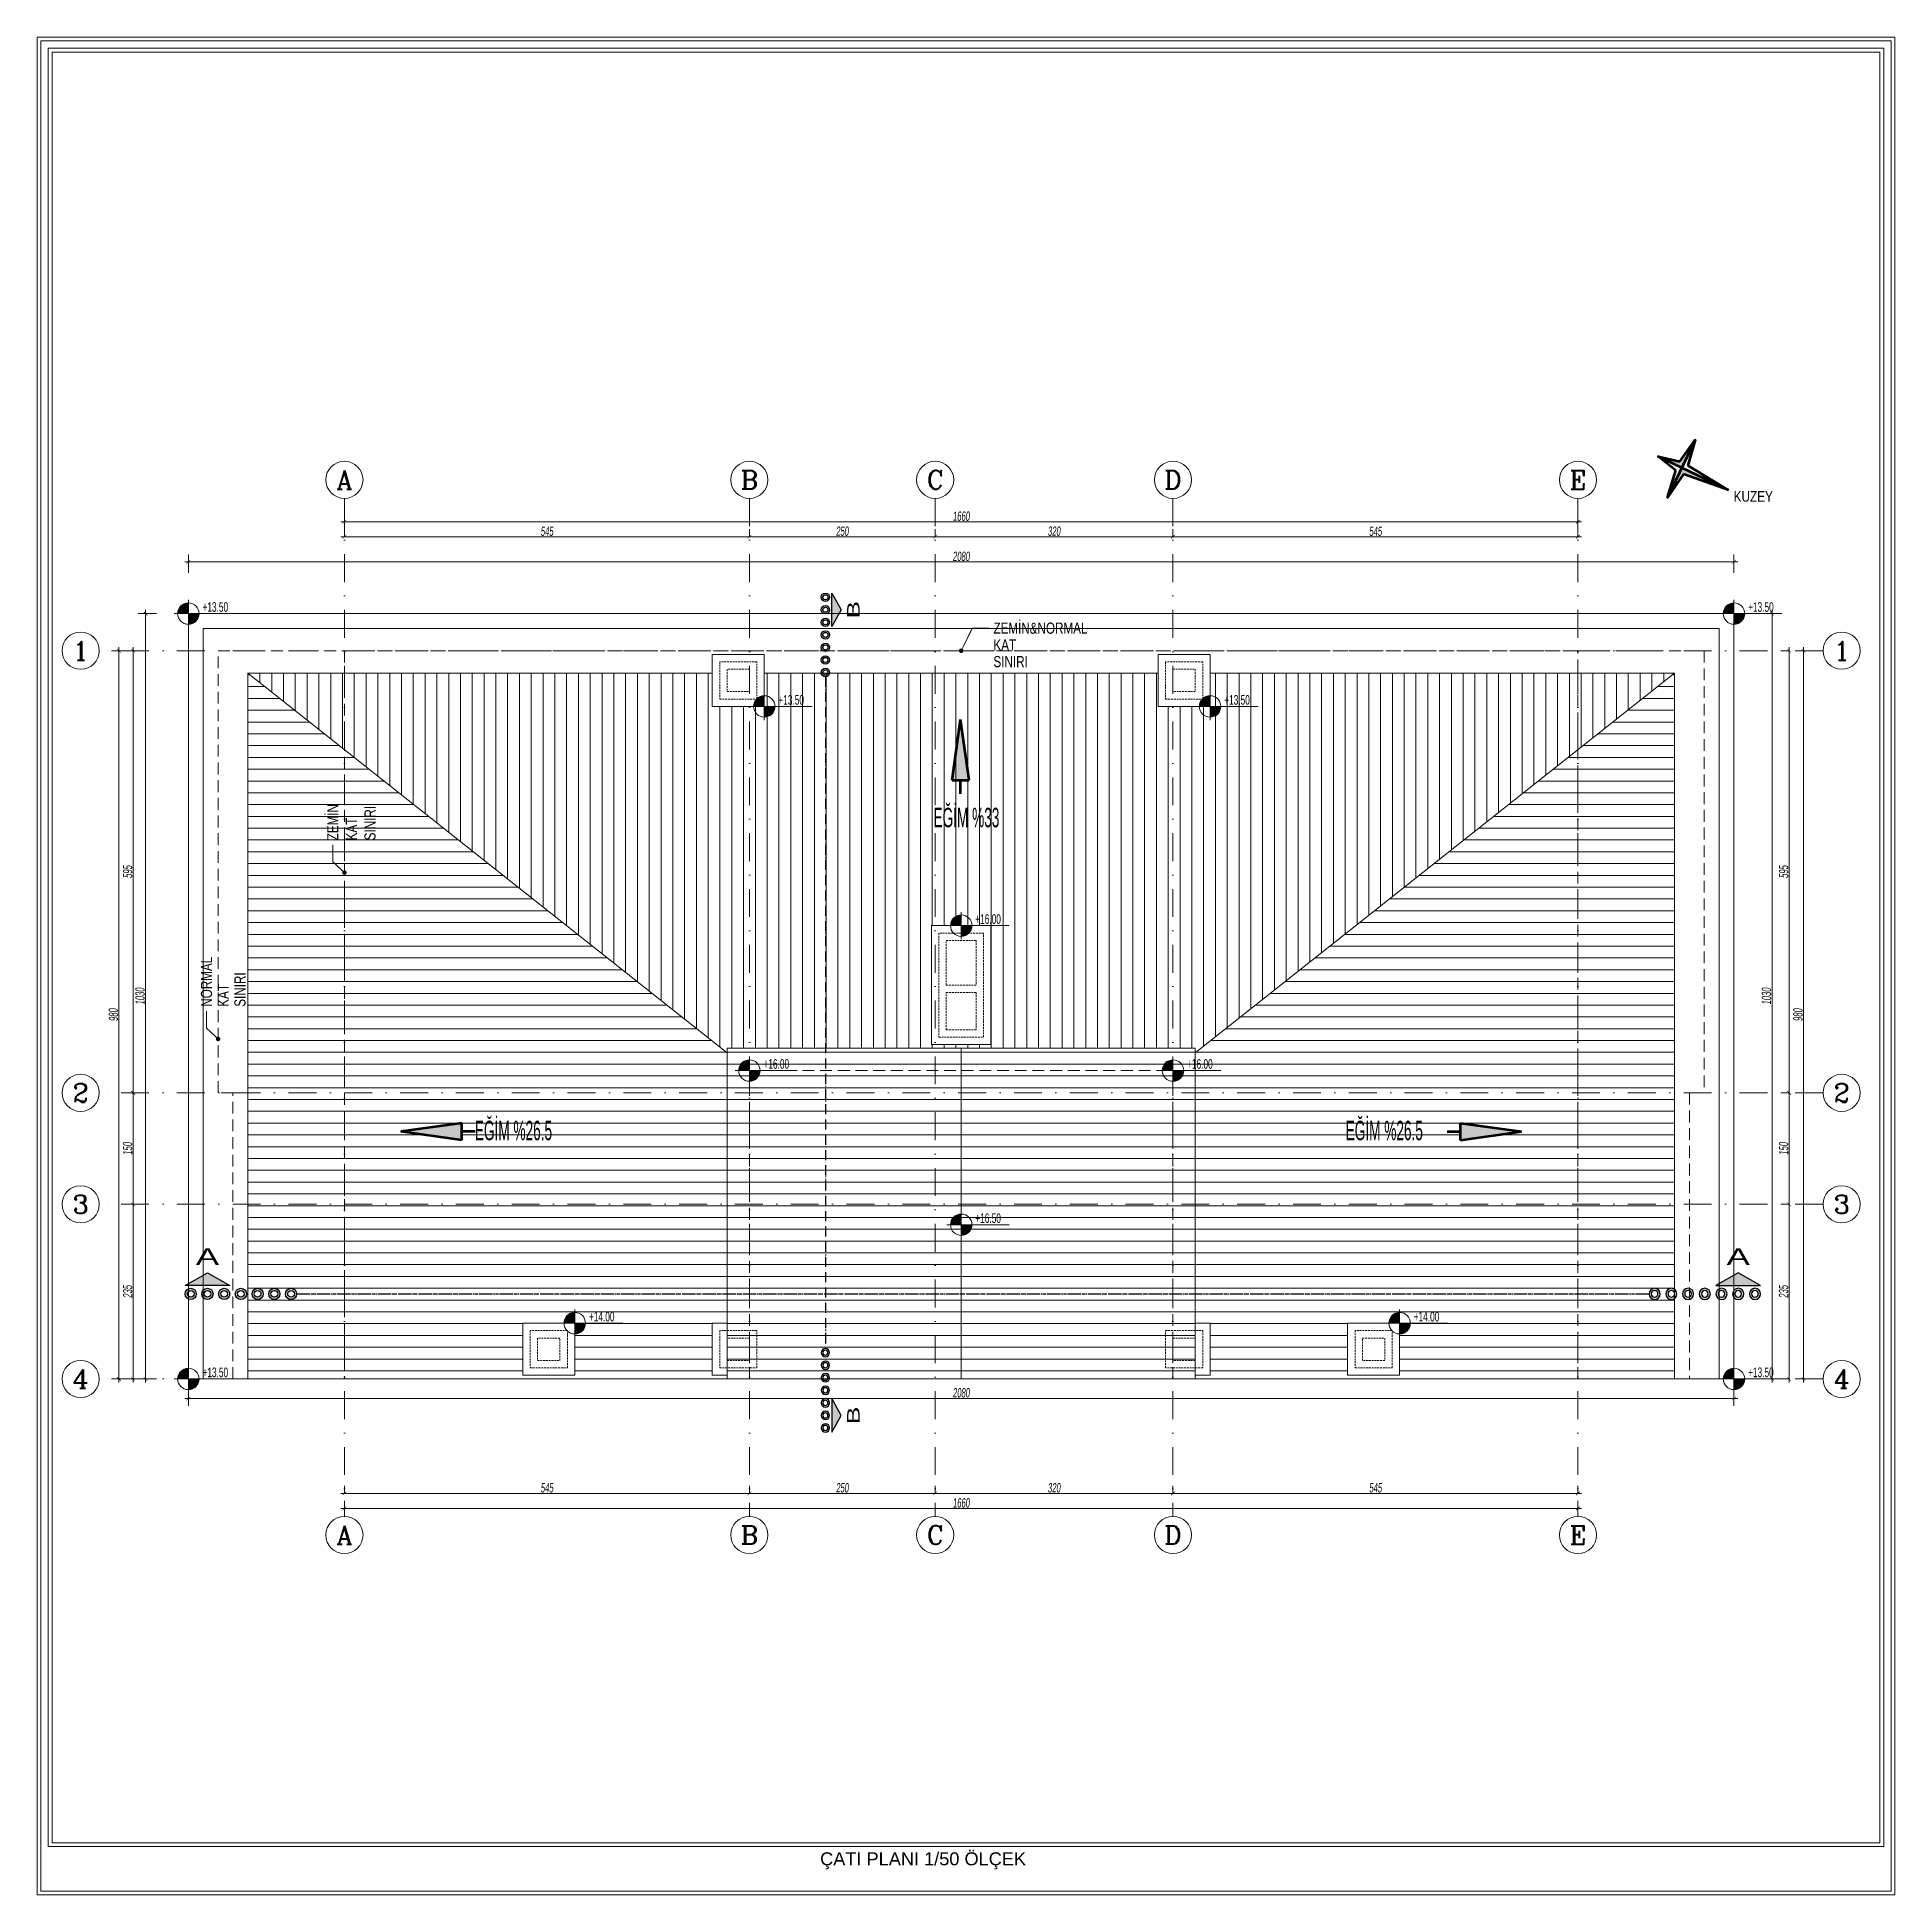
# Model space of a CAD drawing. Header units: millimetres. Extents: x -2145 to 33996, y -835 to 2363.
# Drawn here: x 18846 to 21346, y -835 to 1665 of the extents above; entities that cross this region are included whole.
import ezdxf
from ezdxf import colors
from ezdxf.entities.mleader import LeaderData, LeaderLine
from ezdxf.enums import TextEntityAlignment as Align
from ezdxf.math import Vec2, Vec3

# ---------------------------------------------------------------- set-up
doc = ezdxf.new("R2010")
doc.units = ezdxf.units.MM
for name, pattern in [('ACAD_ISO06W100', [36, 24, -3, 0, -3, 0, -3, 0, -3]), ('DASHDOT', [1, 0.5, -0.25, 0, -0.25]), ('HIDDEN', [9.525, 6.35, -3.175]), ('HIDDENX2', [0.75, 0.5, -0.25])]:
    doc.linetypes.add(name, pattern=pattern)
doc.layers.add('ALAN', color=3, linetype='Continuous', lineweight=25, plot=False)
for name, color, linetype, lineweight in [('arcCGDM_antet', 85, 'Continuous', 20), ('NET_AKS', 251, 'DASHDOT', 9), ('NET_AKS_YAZI', 31, 'DASHDOT', 9), ('NET_BILGI @ 0.2', 13, 'Continuous', 13), ('NET_DUVAR', 150, 'Continuous', 18), ('NET_IZDUSUM', 251, 'HIDDEN', 5), ('NET_İŞARET', 1, 'Continuous', 18), ('NET_KAPI', 35, 'Continuous', 15), ('NET_KESİT_ÇİZİGİSİ', 1, 'Continuous', 30), ('NET_PLAN_KOT', 100, 'Continuous', 0), ('NET_TARAMA', 252, 'Continuous', 5), ('NET_TARAMA_DİKKAT', 1, 'Continuous', 9), ('NET_TAŞIYICI', 1, 'Continuous', 35), ('NET_ÖLÇÜ DIŞ', 235, 'Continuous', 9), ('NET_ÖLÇÜ_AKS', 31, 'Continuous', 15), ('T-INCE', 254, 'Continuous', 0)]:
    doc.layers.add(name, color=color, linetype=linetype, lineweight=lineweight)
doc.layers.add('T-MAH-AD', color=7, linetype='Continuous')
doc.layers.add('text', color=7, linetype='Continuous')
doc.styles.add('ARIALTR', font='arial.ttf', dxfattribs={"width": 0.8, "height": 22.5})
doc.styles.add('ARıAL', font='arial.ttf', dxfattribs={"width": 0.7})
doc.styles.add('BODRUM', font='swisscl.ttf', dxfattribs={"width": 0.8, "oblique": 5})
doc.styles.add('DIN', font='arial.ttf', dxfattribs={"width": 0.6})
doc.styles.add('on02.0mm-Arial', font='arial.ttf', dxfattribs={"height": 2})
doc.styles.get("Standard").update_dxf_attribs({"font": 'arial.ttf'})
doc.styles.add('TAks_2', font='ROMANC', dxfattribs={"height": 5})
doc.dimstyles.new('olcu-50', dxfattribs={"dimscale": 0, "dimtxt": 12.5, "dimasz": 5, "dimexe": 10, "dimexo": 10, "dimgap": 1, "dimtad": 1, "dimdec": 1, "dimzin": 12, "dimtxsty": 'BODRUM', "dimblk": 'ARCHTICK', "dimcen": 8, "dimdle": 5, "dimclrd": 256, "dimclre": 256, "dimclrt": 256, "dimadec": 0, "dimazin": 2, "dimtfac": 1, "dimtdec": 1, "dimtix": 1, "dimtmove": 0, "dimatfit": 3, "dimldrblk": 'ARCHTICK', "dimfxl": 15, "dimfxlon": 1, "dimlwd": -1, "dimlwe": -1, "dimarcsym": 0})
pattern_1 = [(180, (-19049.477, 140.39), (-2e-15, -15.875), [])]

msp = doc.modelspace()

# ---------------------------------------------------------------- texts
at = {"layer": 'T-MAH-AD', "insert": (21155.45, 1039.96), "char_height": 14.175, "width": 155.0103, "attachment_point": 8, "style": 'ARIALTR'}
msp.add_mtext('KUZEY', dxfattribs=at)
at = {"layer": 'text', "linetype": 'Continuous', "insert": (20038.23, -777.46), "char_height": 17.5, "width": 396.5028, "attachment_point": 2, "line_spacing_factor": 0.9}
msp.add_mtext('\\A1;ÇATI PLANI 1/50 ÖLÇEK', dxfattribs=at)

# ---------------------------------------------------------------- blocks, each defined once
blk = doc.blocks.new('_Dot')
at = {"color": 0, "linetype": 'ByBlock', "lineweight": -2}
blk.add_line((-0.5, 0), (-1, 0), dxfattribs=at)
at = {"color": 0, "linetype": 'ByBlock', "const_width": 0.5}
blk.add_lwpolyline([(-0.25, 0, 1), (0.25, 0, 1)], format="xyb", close=True, dxfattribs=at)
blk = doc.blocks.new('KOTLAR')
h = blk.add_hatch(color=256)
h.dxf.hatch_style = 1
h.paths.add_polyline_path([(0, 0), (0, 13, 0.414214), (-13, 0)])
h.paths.add_polyline_path([(0, -13, 0.414214), (13, 0), (0, 0)])
h.paths.add_polyline_path([(65.5, -11.3), (21.4, -11.3), (21.4, -29.9), (65.5, -29.9)], flags=9)
at = {"extrusion": (2.84e-14, 0.225686, 0.9742)}
for p, q in [((-17.2, 0), (58.1, 0)), ((0, 16.5), (0, -16.5))]:
    blk.add_line(p, q, dxfattribs=at)
blk.add_circle((0, 0), 13)
at = {"extrusion": (2.84e-14, 0.225686, 0.9742), "style": 'DIN', "width": 0.6}
for tag, p in [('INCE KOT', (-17.1, -2.1, 0.5)), ('KABA KOT', (-18.3, 14.2, -3.3))]:
    blk.add_attdef(tag, p, '', height=12, rotation=180, dxfattribs=at)
blk = doc.blocks.new('İŞRT - KES YER')
at = {"layer": 'NET_KESİT_ÇİZİGİSİ'}
h = blk.add_hatch(color=251, dxfattribs=at)
h.dxf.hatch_style = 1
h.paths.add_polyline_path([(0, 0), (40, -23.1), (-40, -23.1)])
h = blk.add_hatch(color=256, dxfattribs=at)
h.dxf.hatch_style = 1
h.paths.add_polyline_path([(160, -38.1, -1), (140, -38.1, -1)])
h.paths.add_polyline_path([(144, -38.1, 1), (156, -38.1, 1)], flags=16)
h.paths.add_polyline_path([(130, -38.1, -1), (110, -38.1, -1)])
h.paths.add_polyline_path([(114, -38.1, 1), (126, -38.1, 1)], flags=16)
h.paths.add_polyline_path([(100, -38.1, -1), (80, -38.1, -1)])
h.paths.add_polyline_path([(84, -38.1, 1), (96, -38.1, 1)], flags=16)
h.paths.add_polyline_path([(70, -38.1, -1), (50, -38.1, -1)])
h.paths.add_polyline_path([(54, -38.1, 1), (66, -38.1, 1)], flags=16)
h.paths.add_polyline_path([(40, -38.1, -1), (20, -38.1, -1)])
h.paths.add_polyline_path([(24, -38.1, 1), (36, -38.1, 1)], flags=16)
h.paths.add_polyline_path([(10, -38.1, -1), (-10, -38.1, -1)])
h.paths.add_polyline_path([(-6, -38.1, 1), (6, -38.1, 1)], flags=16)
h.paths.add_polyline_path([(-20, -38.1, -1), (-40, -38.1, -1)])
h.paths.add_polyline_path([(-36, -38.1, 1), (-24, -38.1, 1)], flags=16)
blk.add_lwpolyline([(0, 0), (40, -23.1), (-40, -23.1)], close=True, dxfattribs=at)
for centre, radius in [((-30, -38.1), 10), ((-30, -38.1), 6), ((0, -38.1), 10), ((0, -38.1), 6), ((30, -38.1), 10), ((30, -38.1), 6), ((60, -38.1), 10), ((60, -38.1), 6), ((90, -38.1), 10), ((90, -38.1), 6), ((120, -38.1), 10), ((120, -38.1), 6), ((150, -38.1), 10), ((150, -38.1), 6)]:
    blk.add_circle(centre, radius, dxfattribs=at)
blk = doc.blocks.new('*U634')
at = {"layer": 'NET_KESİT_ÇİZİGİSİ', "linetype": 'ACAD_ISO06W100'}
blk.add_lwpolyline([(1807.3, 0), (200, 0)], dxfattribs=at)
at = {"layer": 'NET_KESİT_ÇİZİGİSİ'}
blk.add_blockref('İŞRT - KES YER', (40, 38.1), dxfattribs=at)
at = {"layer": 'NET_KESİT_ÇİZİGİSİ', "xscale": -1}
blk.add_blockref('İŞRT - KES YER', (1967.3, 38.1), dxfattribs=at)
at = {"layer": 'NET_KESİT_ÇİZİGİSİ', "style": 'ARıAL', "width": 1.5}
for tag, p in [('KESİTSOL', (40, 66.8)), ('KESİTSAĞ', (1967.3, 66.8))]:
    blk.add_attdef(tag, text='', height=30, dxfattribs=at).set_placement(p, align=Align.MIDDLE_CENTER)
blk = doc.blocks.new('A$C6BB35773')
at = {"layer": 'NET_TAŞIYICI', "linetype": 'Continuous', "lineweight": 70}
h = blk.add_hatch(color=256, dxfattribs=at)
h.paths.add_polyline_path([(-68, 0), (0, 0), (-0.1, 80.8), (-11.3, 12.6)])
h.paths.add_polyline_path([(0, 0), (134.6, 0), (11.3, -12.3), (0.1, -84.8)])
for p, q in [((-0.1, 80.8), (0.1, -84.8)), ((134.6, 0), (-68, 0))]:
    blk.add_line(p, q, dxfattribs=at)
for points in [[(-11.3, 12.6), (-0.1, 80.8), (11.3, 12.6)], [(-11.3, -12.4), (-68, 0), (-11.3, 12.6)], [(11.3, 12.6), (132.6, 0), (11.3, -12.3)], [(11.3, -12.3), (0.1, -84.8), (-11.3, -12.4)]]:
    blk.add_lwpolyline(points, dxfattribs=at)
blk = doc.blocks.new('_ArchTick')
at = {"color": 0, "linetype": 'ByBlock', "const_width": 0.15}
blk.add_lwpolyline([(-0.5, -0.5), (0.5, 0.5)], dxfattribs=at)
blk = doc.blocks.new('*D1567')
at = {"layer": 'Defpoints', "color": 0, "transparency": 16777216}
for p in [(-830, 153.4), (-285, 153.4), (-285, 153.4)]:
    blk.add_point(p, dxfattribs=at)
at = {"layer": 'NET_ÖLÇÜ_AKS', "transparency": 16777216}
for p, q in [((-835, 153.4), (-280, 153.4)), ((-830, 153.4), (-830, 163.4)), ((-285, 153.4), (-285, 163.4))]:
    blk.add_line(p, q, dxfattribs=at)
at = {"layer": 'NET_ÖLÇÜ_AKS', "transparency": 16777216, "xscale": 5, "yscale": 5, "zscale": 5, "rotation": 180}
blk.add_blockref('_ArchTick', (-830, 153.4), dxfattribs=at)
at = {"layer": 'NET_ÖLÇÜ_AKS', "transparency": 16777216, "xscale": 5, "yscale": 5, "zscale": 5}
blk.add_blockref('_ArchTick', (-285, 153.4), dxfattribs=at)
at = {"layer": 'NET_ÖLÇÜ_AKS', "transparency": 16777216, "insert": (-557.5, 160.7), "char_height": 12.5, "attachment_point": 5, "style": 'BODRUM'}
blk.add_mtext('545', dxfattribs=at)
blk = doc.blocks.new('*D1568')
at = {"layer": 'Defpoints', "color": 0, "transparency": 16777216}
for p in [(-285, 153.4), (-35, 153.4), (-35, 153.4)]:
    blk.add_point(p, dxfattribs=at)
at = {"layer": 'NET_ÖLÇÜ_AKS', "transparency": 16777216}
for p, q in [((-290, 153.4), (-30, 153.4)), ((-285, 153.4), (-285, 163.4)), ((-35, 153.4), (-35, 163.4))]:
    blk.add_line(p, q, dxfattribs=at)
at = {"layer": 'NET_ÖLÇÜ_AKS', "transparency": 16777216, "xscale": 5, "yscale": 5, "zscale": 5, "rotation": 180}
blk.add_blockref('_ArchTick', (-285, 153.4), dxfattribs=at)
at = {"layer": 'NET_ÖLÇÜ_AKS', "transparency": 16777216, "xscale": 5, "yscale": 5, "zscale": 5}
blk.add_blockref('_ArchTick', (-35, 153.4), dxfattribs=at)
at = {"layer": 'NET_ÖLÇÜ_AKS', "transparency": 16777216, "insert": (-160, 160.8), "char_height": 12.5, "attachment_point": 5, "style": 'BODRUM'}
blk.add_mtext('250', dxfattribs=at)
blk = doc.blocks.new('*D1569')
at = {"layer": 'Defpoints', "color": 0, "transparency": 16777216}
for p in [(-35, 153.4), (285, 153.4), (285, 153.4)]:
    blk.add_point(p, dxfattribs=at)
at = {"layer": 'NET_ÖLÇÜ_AKS', "transparency": 16777216}
for p, q in [((-40, 153.4), (290, 153.4)), ((-35, 153.4), (-35, 163.4)), ((285, 153.4), (285, 163.4))]:
    blk.add_line(p, q, dxfattribs=at)
at = {"layer": 'NET_ÖLÇÜ_AKS', "transparency": 16777216, "xscale": 5, "yscale": 5, "zscale": 5, "rotation": 180}
blk.add_blockref('_ArchTick', (-35, 153.4), dxfattribs=at)
at = {"layer": 'NET_ÖLÇÜ_AKS', "transparency": 16777216, "xscale": 5, "yscale": 5, "zscale": 5}
blk.add_blockref('_ArchTick', (285, 153.4), dxfattribs=at)
at = {"layer": 'NET_ÖLÇÜ_AKS', "transparency": 16777216, "insert": (125, 160.8), "char_height": 12.5, "attachment_point": 5, "style": 'BODRUM'}
blk.add_mtext('320', dxfattribs=at)
blk = doc.blocks.new('*D1570')
at = {"layer": 'Defpoints', "color": 0, "transparency": 16777216}
for p in [(285, 153.4), (830, 153.4), (830, 153.4)]:
    blk.add_point(p, dxfattribs=at)
at = {"layer": 'NET_ÖLÇÜ_AKS', "transparency": 16777216}
for p, q in [((280, 153.4), (835, 153.4)), ((285, 153.4), (285, 163.4)), ((830, 153.4), (830, 163.4))]:
    blk.add_line(p, q, dxfattribs=at)
at = {"layer": 'NET_ÖLÇÜ_AKS', "transparency": 16777216, "xscale": 5, "yscale": 5, "zscale": 5, "rotation": 180}
blk.add_blockref('_ArchTick', (285, 153.4), dxfattribs=at)
at = {"layer": 'NET_ÖLÇÜ_AKS', "transparency": 16777216, "xscale": 5, "yscale": 5, "zscale": 5}
blk.add_blockref('_ArchTick', (830, 153.4), dxfattribs=at)
at = {"layer": 'NET_ÖLÇÜ_AKS', "transparency": 16777216, "insert": (557.5, 160.7), "char_height": 12.5, "attachment_point": 5, "style": 'BODRUM'}
blk.add_mtext('545', dxfattribs=at)
blk = doc.blocks.new('*D1571')
at = {"layer": 'Defpoints', "color": 0, "transparency": 16777216}
for p in [(-830, 153.4), (830, 173.6), (830, 153.4)]:
    blk.add_point(p, dxfattribs=at)
at = {"layer": 'NET_ÖLÇÜ_AKS', "transparency": 16777216}
for p, q in [((-830, 163.4), (-830, 183.6)), ((830, 163.4), (830, 183.6)), ((-835, 173.6), (835, 173.6))]:
    blk.add_line(p, q, dxfattribs=at)
at = {"layer": 'NET_ÖLÇÜ_AKS', "transparency": 16777216, "xscale": 5, "yscale": 5, "zscale": 5, "rotation": 180}
blk.add_blockref('_ArchTick', (-830, 173.6), dxfattribs=at)
at = {"layer": 'NET_ÖLÇÜ_AKS', "transparency": 16777216, "xscale": 5, "yscale": 5, "zscale": 5}
blk.add_blockref('_ArchTick', (830, 173.6), dxfattribs=at)
at = {"layer": 'NET_ÖLÇÜ_AKS', "transparency": 16777216, "insert": (0, 181), "char_height": 12.5, "attachment_point": 5, "style": 'BODRUM'}
blk.add_mtext('1660', dxfattribs=at)
blk = doc.blocks.new('*D1572')
at = {"layer": 'Defpoints', "color": 0, "transparency": 16777216}
for p in [(-1114.3, -745), (-1114.3, -745), (-1114.3, -980)]:
    blk.add_point(p, dxfattribs=at)
at = {"layer": 'NET_ÖLÇÜ_AKS', "transparency": 16777216}
for p, q in [((-1114.3, -985), (-1114.3, -740)), ((-1114.3, -745), (-1104.3, -745)), ((-1114.3, -980), (-1104.3, -980))]:
    blk.add_line(p, q, dxfattribs=at)
at = {"layer": 'NET_ÖLÇÜ_AKS', "transparency": 16777216, "xscale": 5, "yscale": 5, "zscale": 5}
for p, rotation in [((-1114.3, -745), 90), ((-1114.3, -980), 270)]:
    blk.add_blockref('_ArchTick', p, dxfattribs=dict(at, rotation=rotation))
at = {"layer": 'NET_ÖLÇÜ_AKS', "transparency": 16777216, "insert": (-1121.7, -862.5), "char_height": 12.5, "attachment_point": 5, "rotation": 90, "style": 'BODRUM'}
blk.add_mtext('235', dxfattribs=at)
blk = doc.blocks.new('*D1573')
at = {"layer": 'Defpoints', "color": 0, "transparency": 16777216}
for p in [(-1114.3, -595), (-1114.3, -595), (-1114.3, -745)]:
    blk.add_point(p, dxfattribs=at)
at = {"layer": 'NET_ÖLÇÜ_AKS', "transparency": 16777216}
for p, q in [((-1114.3, -750), (-1114.3, -590)), ((-1114.3, -595), (-1104.3, -595)), ((-1114.3, -745), (-1104.3, -745))]:
    blk.add_line(p, q, dxfattribs=at)
at = {"layer": 'NET_ÖLÇÜ_AKS', "transparency": 16777216, "xscale": 5, "yscale": 5, "zscale": 5}
for p, rotation in [((-1114.3, -595), 90), ((-1114.3, -745), 270)]:
    blk.add_blockref('_ArchTick', p, dxfattribs=dict(at, rotation=rotation))
at = {"layer": 'NET_ÖLÇÜ_AKS', "transparency": 16777216, "insert": (-1121.7, -670), "char_height": 12.5, "attachment_point": 5, "rotation": 90, "style": 'BODRUM'}
blk.add_mtext('150', dxfattribs=at)
blk = doc.blocks.new('*D1574')
at = {"layer": 'Defpoints', "color": 0, "transparency": 16777216}
for p in [(-1114.3, 0), (-1114.3, 0), (-1114.3, -595)]:
    blk.add_point(p, dxfattribs=at)
at = {"layer": 'NET_ÖLÇÜ_AKS', "transparency": 16777216}
for p, q in [((-1114.3, -600), (-1114.3, 5)), ((-1114.3, 0), (-1104.3, 0)), ((-1114.3, -595), (-1104.3, -595))]:
    blk.add_line(p, q, dxfattribs=at)
at = {"layer": 'NET_ÖLÇÜ_AKS', "transparency": 16777216, "xscale": 5, "yscale": 5, "zscale": 5}
for p, rotation in [((-1114.3, 0), 90), ((-1114.3, -595), 270)]:
    blk.add_blockref('_ArchTick', p, dxfattribs=dict(at, rotation=rotation))
at = {"layer": 'NET_ÖLÇÜ_AKS', "transparency": 16777216, "insert": (-1121.7, -297.5), "char_height": 12.5, "attachment_point": 5, "rotation": 90, "style": 'BODRUM'}
blk.add_mtext('595', dxfattribs=at)
blk = doc.blocks.new('*D1575')
at = {"layer": 'Defpoints', "color": 0, "transparency": 16777216}
for p in [(-1133.5, 0), (-1114.3, 0), (-1114.3, -980)]:
    blk.add_point(p, dxfattribs=at)
at = {"layer": 'NET_ÖLÇÜ_AKS', "transparency": 16777216}
for p, q in [((-1133.5, -985), (-1133.5, 5)), ((-1124.3, 0), (-1143.5, 0)), ((-1124.3, -980), (-1143.5, -980))]:
    blk.add_line(p, q, dxfattribs=at)
at = {"layer": 'NET_ÖLÇÜ_AKS', "transparency": 16777216, "xscale": 5, "yscale": 5, "zscale": 5}
for p, rotation in [((-1133.5, 0), 90), ((-1133.5, -980), 270)]:
    blk.add_blockref('_ArchTick', p, dxfattribs=dict(at, rotation=rotation))
at = {"layer": 'NET_ÖLÇÜ_AKS', "transparency": 16777216, "insert": (-1140.9, -490), "char_height": 12.5, "attachment_point": 5, "rotation": 90, "style": 'BODRUM'}
blk.add_mtext('980', dxfattribs=at)
blk = doc.blocks.new('*D1576')
at = {"layer": 'Defpoints', "color": 0, "transparency": 16777216}
for p in [(-830, -1134), (-285, -1134), (-285, -1134)]:
    blk.add_point(p, dxfattribs=at)
at = {"layer": 'NET_ÖLÇÜ_AKS', "transparency": 16777216}
for p, q in [((-830, -1134), (-830, -1124)), ((-285, -1134), (-285, -1124)), ((-835, -1134), (-280, -1134))]:
    blk.add_line(p, q, dxfattribs=at)
at = {"layer": 'NET_ÖLÇÜ_AKS', "transparency": 16777216, "xscale": 5, "yscale": 5, "zscale": 5, "rotation": 180}
blk.add_blockref('_ArchTick', (-830, -1134), dxfattribs=at)
at = {"layer": 'NET_ÖLÇÜ_AKS', "transparency": 16777216, "xscale": 5, "yscale": 5, "zscale": 5}
blk.add_blockref('_ArchTick', (-285, -1134), dxfattribs=at)
at = {"layer": 'NET_ÖLÇÜ_AKS', "transparency": 16777216, "insert": (-557.5, -1126.6), "char_height": 12.5, "attachment_point": 5, "style": 'BODRUM'}
blk.add_mtext('545', dxfattribs=at)
blk = doc.blocks.new('*D1577')
at = {"layer": 'Defpoints', "color": 0, "transparency": 16777216}
for p in [(-285, -1134), (-35, -1134), (-35, -1134)]:
    blk.add_point(p, dxfattribs=at)
at = {"layer": 'NET_ÖLÇÜ_AKS', "transparency": 16777216}
for p, q in [((-285, -1134), (-285, -1124)), ((-35, -1134), (-35, -1124)), ((-290, -1134), (-30, -1134))]:
    blk.add_line(p, q, dxfattribs=at)
at = {"layer": 'NET_ÖLÇÜ_AKS', "transparency": 16777216, "xscale": 5, "yscale": 5, "zscale": 5, "rotation": 180}
blk.add_blockref('_ArchTick', (-285, -1134), dxfattribs=at)
at = {"layer": 'NET_ÖLÇÜ_AKS', "transparency": 16777216, "xscale": 5, "yscale": 5, "zscale": 5}
blk.add_blockref('_ArchTick', (-35, -1134), dxfattribs=at)
at = {"layer": 'NET_ÖLÇÜ_AKS', "transparency": 16777216, "insert": (-160, -1126.6), "char_height": 12.5, "attachment_point": 5, "style": 'BODRUM'}
blk.add_mtext('250', dxfattribs=at)
blk = doc.blocks.new('*D1578')
at = {"layer": 'Defpoints', "color": 0, "transparency": 16777216}
for p in [(-35, -1134), (285, -1134), (285, -1134)]:
    blk.add_point(p, dxfattribs=at)
at = {"layer": 'NET_ÖLÇÜ_AKS', "transparency": 16777216}
for p, q in [((-35, -1134), (-35, -1124)), ((285, -1134), (285, -1124)), ((-40, -1134), (290, -1134))]:
    blk.add_line(p, q, dxfattribs=at)
at = {"layer": 'NET_ÖLÇÜ_AKS', "transparency": 16777216, "xscale": 5, "yscale": 5, "zscale": 5, "rotation": 180}
blk.add_blockref('_ArchTick', (-35, -1134), dxfattribs=at)
at = {"layer": 'NET_ÖLÇÜ_AKS', "transparency": 16777216, "xscale": 5, "yscale": 5, "zscale": 5}
blk.add_blockref('_ArchTick', (285, -1134), dxfattribs=at)
at = {"layer": 'NET_ÖLÇÜ_AKS', "transparency": 16777216, "insert": (125, -1126.6), "char_height": 12.5, "attachment_point": 5, "style": 'BODRUM'}
blk.add_mtext('320', dxfattribs=at)
blk = doc.blocks.new('*D1579')
at = {"layer": 'Defpoints', "color": 0, "transparency": 16777216}
for p in [(285, -1134), (830, -1134), (830, -1134)]:
    blk.add_point(p, dxfattribs=at)
at = {"layer": 'NET_ÖLÇÜ_AKS', "transparency": 16777216}
for p, q in [((285, -1134), (285, -1124)), ((830, -1134), (830, -1124)), ((280, -1134), (835, -1134))]:
    blk.add_line(p, q, dxfattribs=at)
at = {"layer": 'NET_ÖLÇÜ_AKS', "transparency": 16777216, "xscale": 5, "yscale": 5, "zscale": 5, "rotation": 180}
blk.add_blockref('_ArchTick', (285, -1134), dxfattribs=at)
at = {"layer": 'NET_ÖLÇÜ_AKS', "transparency": 16777216, "xscale": 5, "yscale": 5, "zscale": 5}
blk.add_blockref('_ArchTick', (830, -1134), dxfattribs=at)
at = {"layer": 'NET_ÖLÇÜ_AKS', "transparency": 16777216, "insert": (557.5, -1126.6), "char_height": 12.5, "attachment_point": 5, "style": 'BODRUM'}
blk.add_mtext('545', dxfattribs=at)
blk = doc.blocks.new('*D1580')
at = {"layer": 'Defpoints', "color": 0, "transparency": 16777216}
for p in [(-830, -1134), (830, -1134), (830, -1154.3)]:
    blk.add_point(p, dxfattribs=at)
at = {"layer": 'NET_ÖLÇÜ_AKS', "transparency": 16777216}
for p, q in [((-830, -1144), (-830, -1164.3)), ((830, -1144), (830, -1164.3)), ((-835, -1154.3), (835, -1154.3))]:
    blk.add_line(p, q, dxfattribs=at)
at = {"layer": 'NET_ÖLÇÜ_AKS', "transparency": 16777216, "xscale": 5, "yscale": 5, "zscale": 5, "rotation": 180}
blk.add_blockref('_ArchTick', (-830, -1154.3), dxfattribs=at)
at = {"layer": 'NET_ÖLÇÜ_AKS', "transparency": 16777216, "xscale": 5, "yscale": 5, "zscale": 5}
blk.add_blockref('_ArchTick', (830, -1154.3), dxfattribs=at)
at = {"layer": 'NET_ÖLÇÜ_AKS', "transparency": 16777216, "insert": (0, -1146.9), "char_height": 12.5, "attachment_point": 5, "style": 'BODRUM'}
blk.add_mtext('1660', dxfattribs=at)
blk = doc.blocks.new('*D1581')
at = {"layer": 'Defpoints', "color": 0, "transparency": 16777216}
for p in [(1114.3, -745), (1114.3, -745), (1114.3, -980)]:
    blk.add_point(p, dxfattribs=at)
at = {"layer": 'NET_ÖLÇÜ_AKS', "transparency": 16777216}
for p, q in [((1114.3, -745), (1104.3, -745)), ((1114.3, -985), (1114.3, -740)), ((1114.3, -980), (1104.3, -980))]:
    blk.add_line(p, q, dxfattribs=at)
at = {"layer": 'NET_ÖLÇÜ_AKS', "transparency": 16777216, "xscale": 5, "yscale": 5, "zscale": 5}
for p, rotation in [((1114.3, -745), 90), ((1114.3, -980), 270)]:
    blk.add_blockref('_ArchTick', p, dxfattribs=dict(at, rotation=rotation))
at = {"layer": 'NET_ÖLÇÜ_AKS', "transparency": 16777216, "insert": (1106.8, -862.5), "char_height": 12.5, "attachment_point": 5, "rotation": 90, "style": 'BODRUM'}
blk.add_mtext('235', dxfattribs=at)
blk = doc.blocks.new('*D1582')
at = {"layer": 'Defpoints', "color": 0, "transparency": 16777216}
for p in [(1114.3, -595), (1114.3, -595), (1114.3, -745)]:
    blk.add_point(p, dxfattribs=at)
at = {"layer": 'NET_ÖLÇÜ_AKS', "transparency": 16777216}
for p, q in [((1114.3, -595), (1104.3, -595)), ((1114.3, -750), (1114.3, -590)), ((1114.3, -745), (1104.3, -745))]:
    blk.add_line(p, q, dxfattribs=at)
at = {"layer": 'NET_ÖLÇÜ_AKS', "transparency": 16777216, "xscale": 5, "yscale": 5, "zscale": 5}
for p, rotation in [((1114.3, -595), 90), ((1114.3, -745), 270)]:
    blk.add_blockref('_ArchTick', p, dxfattribs=dict(at, rotation=rotation))
at = {"layer": 'NET_ÖLÇÜ_AKS', "transparency": 16777216, "insert": (1106.9, -670), "char_height": 12.5, "attachment_point": 5, "rotation": 90, "style": 'BODRUM'}
blk.add_mtext('150', dxfattribs=at)
blk = doc.blocks.new('*D1583')
at = {"layer": 'Defpoints', "color": 0, "transparency": 16777216}
for p in [(1114.3, 0), (1114.3, 0), (1114.3, -595)]:
    blk.add_point(p, dxfattribs=at)
at = {"layer": 'NET_ÖLÇÜ_AKS', "transparency": 16777216}
for p, q in [((1114.3, -600), (1114.3, 5)), ((1114.3, 0), (1104.3, 0)), ((1114.3, -595), (1104.3, -595))]:
    blk.add_line(p, q, dxfattribs=at)
at = {"layer": 'NET_ÖLÇÜ_AKS', "transparency": 16777216, "xscale": 5, "yscale": 5, "zscale": 5}
for p, rotation in [((1114.3, 0), 90), ((1114.3, -595), 270)]:
    blk.add_blockref('_ArchTick', p, dxfattribs=dict(at, rotation=rotation))
at = {"layer": 'NET_ÖLÇÜ_AKS', "transparency": 16777216, "insert": (1106.9, -297.5), "char_height": 12.5, "attachment_point": 5, "rotation": 90, "style": 'BODRUM'}
blk.add_mtext('595', dxfattribs=at)
blk = doc.blocks.new('*D1584')
at = {"layer": 'Defpoints', "color": 0, "transparency": 16777216}
for p in [(1114.3, 0), (1133.5, 0), (1114.3, -980)]:
    blk.add_point(p, dxfattribs=at)
at = {"layer": 'NET_ÖLÇÜ_AKS', "transparency": 16777216}
for p, q in [((1133.5, -985), (1133.5, 5)), ((1124.3, 0), (1143.5, 0)), ((1124.3, -980), (1143.5, -980))]:
    blk.add_line(p, q, dxfattribs=at)
at = {"layer": 'NET_ÖLÇÜ_AKS', "transparency": 16777216, "xscale": 5, "yscale": 5, "zscale": 5}
for p, rotation in [((1133.5, 0), 90), ((1133.5, -980), 270)]:
    blk.add_blockref('_ArchTick', p, dxfattribs=dict(at, rotation=rotation))
at = {"layer": 'NET_ÖLÇÜ_AKS', "transparency": 16777216, "insert": (1126.1, -490), "char_height": 12.5, "attachment_point": 5, "rotation": 90, "style": 'BODRUM'}
blk.add_mtext('980', dxfattribs=at)
blk = doc.blocks.new('A$C5ec6af74')
at = {"layer": 'NET_AKS', "ltscale": 75}
for p, q in [((-865, 1185), (-865, -185)), ((-320, 1185), (-320, -185)), ((-70, 1185), (-70, -185)), ((250, 1185), (250, -185)), ((795, 1185), (795, -185)), ((1125, 980), (-1195, 980)), ((1125, 385), (-1195, 385)), ((1125, 235), (-1195, 235)), ((1125, 0), (-1195, 0))]:
    blk.add_line(p, q, dxfattribs=at)
at = {"layer": 'NET_AKS', "linetype": 'Continuous', "ltscale": 100}
for centre in [(-865, 1210), (-320, 1210), (-70, 1210), (250, 1210), (795, 1210), (-1220, 980), (1150, 980), (-1220, 385), (1150, 385), (-1220, 235), (1150, 235), (-1220, 0), (1150, 0), (-865, -210), (-320, -210), (-70, -210), (250, -210), (795, -210)]:
    blk.add_circle(centre, 25, dxfattribs=at)
at = {"layer": 'NET_AKS_YAZI', "linetype": 'Continuous', "style": 'TAks_2'}
for s, p in [('A', (-865, 1210)), ('B', (-320, 1210)), ('C', (-70, 1210)), ('D', (250, 1210)), ('E', (795, 1210)), ('1', (-1220, 980)), ('1', (1150, 980)), ('2', (-1220, 385)), ('2', (1150, 385)), ('3', (-1220, 235)), ('3', (1150, 235)), ('4', (-1220, 0)), ('4', (1150, 0)), ('A', (-865, -210)), ('B', (-320, -210)), ('C', (-70, -210)), ('D', (250, -210)), ('E', (795, -210))]:
    blk.add_text(s, height=25, dxfattribs=at).set_placement(p, align=Align.MIDDLE_CENTER)
blk = doc.blocks.new('*D997')
at = {"layer": 'Defpoints', "color": 0, "transparency": 16777216}
for p in [(21129.5, 959.2), (19049.5, 889.6), (21129.5, 889.6)]:
    blk.add_point(p, dxfattribs=at)
at = {"layer": 'NET_ÖLÇÜ DIŞ', "transparency": 16777216}
for p, q in [((19044.5, 959.2), (21134.5, 959.2)), ((19049.5, 944.2), (19049.5, 969.2)), ((21129.5, 944.2), (21129.5, 969.2))]:
    blk.add_line(p, q, dxfattribs=at)
at = {"layer": 'NET_ÖLÇÜ DIŞ', "transparency": 16777216, "xscale": 5, "yscale": 5, "zscale": 5, "rotation": 180}
blk.add_blockref('_ArchTick', (19049.5, 959.2), dxfattribs=at)
at = {"layer": 'NET_ÖLÇÜ DIŞ', "transparency": 16777216, "xscale": 5, "yscale": 5, "zscale": 5}
blk.add_blockref('_ArchTick', (21129.5, 959.2), dxfattribs=at)
at = {"layer": 'NET_ÖLÇÜ DIŞ', "transparency": 16777216, "insert": (20089.5, 966.6), "char_height": 12.5, "attachment_point": 5, "style": 'BODRUM'}
blk.add_mtext('2080', dxfattribs=at)
blk = doc.blocks.new('*D998')
at = {"layer": 'Defpoints', "color": 0, "transparency": 16777216}
for p in [(19049.5, -140.4), (21129.5, -140.4), (19049.5, -166.6)]:
    blk.add_point(p, dxfattribs=at)
at = {"layer": 'NET_ÖLÇÜ DIŞ', "transparency": 16777216}
for p, q in [((21134.5, -166.6), (19044.5, -166.6)), ((19049.5, -151.6), (19049.5, -176.6)), ((21129.5, -151.6), (21129.5, -176.6))]:
    blk.add_line(p, q, dxfattribs=at)
at = {"layer": 'NET_ÖLÇÜ DIŞ', "transparency": 16777216, "xscale": 5, "yscale": 5, "zscale": 5}
for p, rotation in [((19049.5, -166.6), 180.0000010507983), ((21129.5, -166.6), 1.050798328350311e-06)]:
    blk.add_blockref('_ArchTick', p, dxfattribs=dict(at, rotation=rotation))
at = {"layer": 'NET_ÖLÇÜ DIŞ', "transparency": 16777216, "insert": (20089.5, -159.1), "char_height": 12.5, "attachment_point": 5, "rotation": 0, "style": 'BODRUM'}
blk.add_mtext('2080', dxfattribs=at)
blk = doc.blocks.new('*U1585')
at = {"layer": 'NET_KESİT_ÇİZİGİSİ', "linetype": 'ACAD_ISO06W100'}
blk.add_lwpolyline([(2626.7, 0), (200, 0)], dxfattribs=at)
at = {"layer": 'NET_KESİT_ÇİZİGİSİ'}
blk.add_blockref('İŞRT - KES YER', (40, 38.1), dxfattribs=at)
at = {"layer": 'NET_KESİT_ÇİZİGİSİ', "xscale": -1}
blk.add_blockref('İŞRT - KES YER', (2786.7, 38.1), dxfattribs=at)
at = {"layer": 'NET_KESİT_ÇİZİGİSİ', "style": 'ARıAL', "width": 1.5}
for tag, p in [('KESİTSOL', (40, 66.8)), ('KESİTSAĞ', (2786.7, 66.8))]:
    blk.add_attdef(tag, text='', height=30, dxfattribs=at).set_placement(p, align=Align.MIDDLE_CENTER)
blk = doc.blocks.new('*D1590')
at = {"layer": 'Defpoints', "color": 0, "transparency": 16777216}
for p in [(18991.8, 889.6), (19049.5, 889.6), (19049.5, -140.4)]:
    blk.add_point(p, dxfattribs=at)
at = {"layer": 'NET_ÖLÇÜ DIŞ', "transparency": 16777216}
for p, q in [((19006.8, 889.6), (18981.8, 889.6)), ((18991.8, -145.4), (18991.8, 894.6)), ((19006.8, -140.4), (18981.8, -140.4))]:
    blk.add_line(p, q, dxfattribs=at)
at = {"layer": 'NET_ÖLÇÜ DIŞ', "transparency": 16777216, "xscale": 5, "yscale": 5, "zscale": 5}
for p, rotation in [((18991.8, 889.6), 90), ((18991.8, -140.4), 270)]:
    blk.add_blockref('_ArchTick', p, dxfattribs=dict(at, rotation=rotation))
at = {"layer": 'NET_ÖLÇÜ DIŞ', "transparency": 16777216, "insert": (18984.4, 374.6), "char_height": 12.5, "attachment_point": 5, "rotation": 90, "style": 'BODRUM'}
blk.add_mtext('1030', dxfattribs=at)
blk = doc.blocks.new('*D1591')
at = {"layer": 'Defpoints', "color": 0, "transparency": 16777216}
for p in [(21129.5, 889.6), (21129.5, -140.4), (21180.7, -140.4)]:
    blk.add_point(p, dxfattribs=at)
at = {"layer": 'NET_ÖLÇÜ DIŞ', "transparency": 16777216}
for p, q in [((21165.7, 889.6), (21190.7, 889.6)), ((21180.7, 894.6), (21180.7, -145.4)), ((21165.7, -140.4), (21190.7, -140.4))]:
    blk.add_line(p, q, dxfattribs=at)
at = {"layer": 'NET_ÖLÇÜ DIŞ', "transparency": 16777216, "xscale": 5, "yscale": 5, "zscale": 5}
for p, rotation in [((21180.7, 889.6), 90), ((21180.7, -140.4), 270)]:
    blk.add_blockref('_ArchTick', p, dxfattribs=dict(at, rotation=rotation))
at = {"layer": 'NET_ÖLÇÜ DIŞ', "transparency": 16777216, "insert": (21173.3, 374.6), "char_height": 12.5, "attachment_point": 5, "rotation": 90, "style": 'BODRUM'}
blk.add_mtext('1030', dxfattribs=at)
blk = doc.blocks.new('A$C72A90CC0')
at = {"layer": 'NET_TARAMA_DİKKAT', "linetype": 'Continuous', "lineweight": 70}
blk.add_hatch(color=256, dxfattribs=at).paths.add_polyline_path([(72.7, 10.3), (72.7, -10.3), (0, 0)])
at = {"layer": 'NET_TARAMA_DİKKAT', "lineweight": 70}
for p, q in [((72.7, 10.3), (0, 0)), ((72.7, -10.3), (72.7, 10.3)), ((72.7, -10.3), (0, 0))]:
    blk.add_line(p, q, dxfattribs=at)
at = {"layer": 'NET_TARAMA_DİKKAT', "linetype": 'Continuous', "lineweight": 70}
blk.add_line((88.7, 0), (72.7, 0), dxfattribs=at)
blk = doc.blocks.new('A$C3a4dd877')
at = {"layer": 'NET_ÖLÇÜ_AKS'}
for p1, p2, distance, picture, middle in [((-830, 153.36), (830, 153.36), 20.28, '*D1571', (0, 181.04)), ((-830, 153.36), (-285, 153.36), 0, '*D1567', (-557.5, 160.73)), ((-1114.26, -980), (-1114.26, 0), 19.2, '*D1575', (-1140.86, -490)), ((1114.26, -980), (1114.26, 0), -19.2, '*D1584', (1126.05, -490)), ((-1114.26, -980), (-1114.26, -745), 0, '*D1572', (-1121.67, -862.5)), ((1114.26, -980), (1114.26, -745), 0, '*D1581', (1106.85, -862.5)), ((-830, -1133.99), (-285, -1133.99), 0, '*D1576', (-557.5, -1126.61)), ((-830, -1133.99), (830, -1133.99), -20.28, '*D1580', (0, -1146.87))]:
    dim = blk.add_aligned_dim(p1=p1, p2=p2, distance=distance, dimstyle='olcu-50', override={"dimscale": 1}, dxfattribs=at)
    dim.commit()
    dim.dimension.update_dxf_attribs({"geometry": picture, "text_midpoint": middle})
for base, p1, p2, angle, picture, middle in [((-35, 153.36), (-285, 153.36), (-35, 153.36), 180, '*D1568', (-160, 160.76)), ((285, 153.36), (-35, 153.36), (285, 153.36), 180, '*D1569', (125, 160.77)), ((830, 153.36), (285, 153.36), (830, 153.36), 180, '*D1570', (557.5, 160.73)), ((-1114.26, 0), (-1114.26, -595), (-1114.26, 0), 270, '*D1574', (-1121.66, -297.5)), ((1114.26, 0), (1114.26, -595), (1114.26, 0), 270, '*D1583', (1106.85, -297.5)), ((-1114.26, -595), (-1114.26, -745), (-1114.26, -595), 270, '*D1573', (-1121.66, -670)), ((1114.26, -595), (1114.26, -745), (1114.26, -595), 270, '*D1582', (1106.85, -670)), ((-35, -1133.99), (-285, -1133.99), (-35, -1133.99), 180, '*D1577', (-160, -1126.59)), ((285, -1133.99), (-35, -1133.99), (285, -1133.99), 180, '*D1578', (125, -1126.58)), ((830, -1133.99), (285, -1133.99), (830, -1133.99), 180, '*D1579', (557.5, -1126.61))]:
    dim = blk.add_linear_dim(base=base, p1=p1, p2=p2, angle=angle, dimstyle='olcu-50', override={"dimscale": 1, "dimtmove": 1}, dxfattribs=at)
    dim.commit()
    dim.dimension.update_dxf_attribs({"geometry": picture, "text_midpoint": middle})
blk = doc.blocks.new('A$C5d35340c')
at = {"layer": 'NET_TARAMA'}
h = blk.add_hatch(dxfattribs=at)
h.set_pattern_fill('ANSI31', color=256, scale=5, angle=45)
h.set_pattern_definition([(90, (-19049.477, 140.39), (-15.875, 0), [])])
h.paths.add_polyline_path([(1000, 610), (1080, 610), (1080, 450), (1000, 450)], flags=16)
h.paths.add_polyline_path([(1010, 600), (1070, 600), (1070, 460), (1010, 460)], flags=0)
h.paths.add_polyline_path([(1020, 590), (1060, 590), (1060, 530), (1020, 530)], flags=0)
h.paths.add_polyline_path([(1020, 520), (1060, 520), (1060, 470), (1020, 470)], flags=0)
h.paths.add_polyline_path([(725, 438.8), (725, 445), (1355, 445), (1355, 438.8), (2000, 950), (1375, 950), (1375, 905), (1305, 905), (1305, 950), (775, 950), (775, 905), (705, 905), (705, 950), (80, 950)])
h = blk.add_hatch(dxfattribs=at)
h.set_pattern_fill('ANSI31', color=256, scale=5, angle=135)
h.set_pattern_definition(pattern_1)
h.paths.add_polyline_path([(520, 75), (520, 5), (450, 5), (450, 75)], flags=16)
h.paths.add_polyline_path([(510, 65), (510, 15), (460, 15), (460, 65)], flags=0)
h.paths.add_polyline_path([(500, 55), (500, 25), (470, 25), (470, 55)], flags=0)
h.paths.add_polyline_path([(367.9, 321.2), (286.1, 332.8), (367.9, 344.4)], flags=16)
h.paths.add_polyline_path([(725, 75), (725, 438.8), (80, 950), (80, 345), (80, 0), (755, 0), (755, 5), (705, 5), (705, 75)])
h = blk.add_hatch(dxfattribs=at)
h.set_pattern_fill('ANSI31', color=256, scale=5, angle=135)
h.set_pattern_definition(pattern_1)
h.paths.add_polyline_path([(1560, 75), (1560, 5), (1630, 5), (1630, 75)], flags=16)
h.paths.add_polyline_path([(1570, 65), (1570, 15), (1620, 15), (1620, 65)], flags=0)
h.paths.add_polyline_path([(1580, 55), (1580, 25), (1610, 25), (1610, 55)], flags=0)
h.paths.add_polyline_path([(1712.1, 321.2), (1793.9, 332.8), (1712.1, 344.4)], flags=16)
h.paths.add_polyline_path([(1355, 438.8), (1355, 75), (1375, 75), (1375, 5), (1325, 5), (1325, 0), (2000, 0), (2000, 950)])
h = blk.add_hatch(dxfattribs=at)
h.set_pattern_fill('ANSI31', color=256, scale=5, angle=135)
h.set_pattern_definition(pattern_1)
h.paths.add_polyline_path([(1040, 445), (725, 445), (725, 75), (725, 75), (725, 5), (725, 5), (725, 0), (1040, 0)])
h = blk.add_hatch(dxfattribs=at)
h.set_pattern_fill('ANSI31', color=256, scale=5, angle=135)
h.set_pattern_definition(pattern_1)
h.paths.add_polyline_path([(1355, 445), (1040, 445), (1040, 0), (1355, 0), (1355, 5), (1355, 5), (1355, 105), (1355, 105)])
at = {"layer": 'NET_IZDUSUM', "color": 2, "ltscale": 2.5, "true_color": 0xf1eb1f}
for p, q in [((755, 0), (755, 415)), ((755, 415), (1325, 415)), ((1325, 0), (1325, 415))]:
    blk.add_line(p, q, dxfattribs=at)
for points in [[(40, 980), (2040, 980), (2040, 385), (2020, 385), (2020, 0), (60, 0), (60, 385), (40, 385)], [(1870, 980), (210, 980), (210, 0), (1870, 0)]]:
    blk.add_lwpolyline(points, close=True, dxfattribs=at)
at = {"layer": 'NET_KAPI', "linetype": 'HIDDENX2', "ltscale": 5}
for points in [[(715, 915), (765, 915), (765, 965), (715, 965)], [(725, 925), (755, 925), (755, 955), (725, 955)], [(1315, 915), (1365, 915), (1365, 965), (1315, 965)], [(1355, 925), (1325, 925), (1325, 955), (1355, 955)], [(1010, 460), (1070, 460), (1070, 600), (1010, 600)], [(1020, 590), (1060, 590), (1060, 530), (1020, 530)], [(1020, 520), (1060, 520), (1060, 470), (1020, 470)], [(460, 15), (510, 15), (510, 65), (460, 65)], [(500, 55), (470, 55), (470, 25), (500, 25)], [(715, 15), (765, 15), (765, 65), (715, 65)], [(725, 25), (755, 25), (755, 55), (725, 55)], [(1365, 15), (1315, 15), (1315, 65), (1365, 65)], [(1355, 25), (1325, 25), (1325, 55), (1355, 55)], [(1570, 15), (1620, 15), (1620, 65), (1570, 65)], [(1580, 55), (1610, 55), (1610, 25), (1580, 25)]]:
    blk.add_lwpolyline(points, close=True, dxfattribs=at)
at = {"layer": 'T-INCE'}
for p, q in [((20, 1010), (2060, 1010)), ((20, 0), (20, 1010)), ((2060, 1010), (2060, 0)), ((80, 950), (725, 438.8)), ((2000, 950), (1355, 438.8)), ((725, 445), (1355, 445)), ((725, 0), (725, 445)), ((1040, 445), (1040, 0)), ((1355, 0), (1355, 445)), ((2080, 0), (0, 0))]:
    blk.add_line(p, q, dxfattribs=at)
for points in [[(0, 0), (0, 345), (0, 345), (0, 1030), (2080, 1030), (2080, 345), (2080, 345), (2080, 0)], [(80, 0), (80, 345), (80, 950), (705, 950)], [(775, 950), (1305, 950)], [(1375, 950), (2000, 950), (2000, 345), (2000, 0)], [(725, 75), (705, 75), (705, 5), (725, 5)], [(1355, 75), (1375, 75), (1375, 5), (1355, 5)]]:
    blk.add_lwpolyline(points, dxfattribs=at)
for points in [[(705, 905), (775, 905), (775, 975), (705, 975)], [(1305, 905), (1375, 905), (1375, 975), (1305, 975)], [(1000, 450), (1080, 450), (1080, 610), (1000, 610)], [(450, 5), (520, 5), (520, 75), (450, 75)], [(1560, 5), (1630, 5), (1630, 75), (1560, 75)]]:
    blk.add_lwpolyline(points, close=True, dxfattribs=at)
at = {"layer": 'NET_İŞARET', "xscale": 1.125, "yscale": 1.125, "zscale": 1.125, "rotation": 270}
blk.add_blockref('A$C72A90CC0', (1039.3, 887.4), dxfattribs=at)
at = {"layer": 'NET_İŞARET', "yscale": 1.125, "zscale": 1.125}
for p, xscale in [((286.1, 332.8), 1.125), ((1793.9, 332.8), -1.125)]:
    blk.add_blockref('A$C72A90CC0', p, dxfattribs=dict(at, xscale=xscale))
at = {"layer": 'T-MAH-AD', "style": 'ARIALTR', "width": 0.5}
for s, p in [('EĞİM %%%33', (1047.1, 758.8)), ('EĞİM %%%26.5', (437.5, 337.6)), ('EĞİM %%%26.5', (1609.4, 337.6))]:
    blk.add_text(s, height=26.25, dxfattribs=at).set_placement(p, align=Align.MIDDLE)
at = {"layer": 'NET_BILGI @ 0.2', "transparency": 33554687}
ml = blk.add_multileader_mtext('Standard', dxfattribs=at)
ml.set_content('\\pxsm0.9;{\\fSwis721 Lt BT|b0|i0|c162|p34;\\W0.75;\\C256;ZEMİN&NORMAL KAT SINIRI}', color=7, style='on02.0mm-Arial')
ml.set_leader_properties(color=256, linetype='Continuous', lineweight=-1)
ml.set_arrow_properties(name='DOT')
ml.build(insert=Vec2(0, 0))
ml.multileader.update_dxf_attribs({"dogleg_length": 100, "arrow_head_size": 6, "scale": 0.2})
ctx = ml.context
ctx.base_point, ctx.scale, ctx.char_height, ctx.arrow_head_size, ctx.landing_gap_size, ctx.plane_origin, ctx.plane_x_axis = Vec3(1077.4, 1010.1), 0.2, 15, 6, 6, Vec3(-1051.4, 1020.2), Vec3(1, 0, 0)
notes = []
notes.append((ctx, [(0, (1, 1, 0), (1054.7, 1010.1), (1, 0, 0), 22.7, [(0, [(1040, 980)], 0, [])])]))
ctx.mtext.insert, ctx.mtext.text_direction, ctx.mtext.width, ctx.mtext.defined_height, ctx.mtext.flow_direction = Vec3(1083.4, 1017.9), Vec3(1, 0, 0), 261.265, 65.2, 5
ml = blk.add_multileader_mtext('Standard', dxfattribs=at)
ml.set_content('{\\fSwis721 Lt BT|b0|i0|c162|p34;\\W0.75;\\C256;ZEMİN KAT SINIRI}', color=7, style='on02.0mm-Arial')
ml.set_leader_properties(color=256, linetype='Continuous', lineweight=-1)
ml.set_arrow_properties(name='DOT')
ml.build(insert=Vec2(0, 0))
ml.multileader.update_dxf_attribs({"dogleg_length": 100, "arrow_head_size": 6, "scale": 0.2})
ctx = ml.context
ctx.base_point, ctx.scale, ctx.char_height, ctx.arrow_head_size, ctx.landing_gap_size, ctx.plane_origin, ctx.plane_x_axis, ctx.plane_y_axis = Vec3(194.6, 718.8), 0.2, 15, 6, 6, Vec3(169.8, -1409.9), Vec3(0, 1, 0), Vec3(-1, 0)
notes.append((ctx, [(0, (1, 1, 0), (194.6, 696.1), (0, 1, 0), 22.7, [(0, [(210, 681.4)], 0, [])])]))
ctx.mtext.insert, ctx.mtext.text_direction, ctx.mtext.rotation, ctx.mtext.width, ctx.mtext.defined_height, ctx.mtext.flow_direction = Vec3(186.9, 724.8), Vec3(0, 1, 0), 1.570796, 261.265, 65.2, 5
ml = blk.add_multileader_mtext('Standard', dxfattribs=at)
ml.set_content('\\pxsm0.9;{\\fSwis721 Lt BT|b0|i0|c162|p34;\\W0.75;\\C256;NORMAL KAT SINIRI}', color=7, style='on02.0mm-Arial')
ml.set_leader_properties(color=256, linetype='Continuous', lineweight=-1)
ml.set_arrow_properties(name='DOT')
ml.build(insert=Vec2(0, 0))
ml.multileader.update_dxf_attribs({"dogleg_length": 100, "arrow_head_size": 6, "scale": 0.2})
ctx = ml.context
ctx.base_point, ctx.scale, ctx.char_height, ctx.arrow_head_size, ctx.landing_gap_size, ctx.plane_origin, ctx.plane_x_axis, ctx.plane_y_axis = Vec3(24.6, 494.9), 0.2, 15, 6, 6, Vec3(-0.2, -1633.9), Vec3(0, 1, 0), Vec3(-1, 0)
notes.append((ctx, [(0, (1, 1, 0), (24.6, 472.1), (0, 1, 0), 22.7, [(0, [(40, 457.5)], 0, [])])]))
ctx.mtext.insert, ctx.mtext.text_direction, ctx.mtext.rotation, ctx.mtext.width, ctx.mtext.defined_height, ctx.mtext.flow_direction = Vec3(16.9, 500.9), Vec3(0, 1, 0), 1.570796, 261.265, 65.2, 5
for ctx, leaders in notes:
    for number, flags, end, landing, length, lines in leaders:
        leader = LeaderData()
        leader.index, (leader.has_last_leader_line, leader.has_dogleg_vector, leader.attachment_direction) = number, flags
        leader.last_leader_point, leader.dogleg_vector, leader.dogleg_length = Vec3(end), Vec3(landing), length
        for number, points, colour, breaks in lines:
            line = LeaderLine()
            line.index, line.vertices, line.color, line.breaks = number, Vec3.list(points), colors.encode_raw_color(colour), breaks
            leader.lines.append(line)
        ctx.leaders.append(leader)

# ---------------------------------------------------------------- dimensions: what is measured, and where the dimension line sits
at = {"layer": 'NET_ÖLÇÜ DIŞ'}
for p1, p2, distance, picture, middle in [((19049.48, 889.61), (21129.48, 889.61), 69.54, '*D997', (20089.48, 966.55)), ((19049.48, -140.39), (19049.48, 889.61), 57.66, '*D1590', (18984.4, 374.61)), ((21129.48, 889.61), (21129.48, -140.39), 51.26, '*D1591', (21173.33, 374.61)), ((21129.48, -140.39), (19049.48, -140.39), 26.16, '*D998', (20089.48, -159.15))]:
    dim = msp.add_aligned_dim(p1=p1, p2=p2, distance=distance, dimstyle='olcu-50', override={"dimscale": 1}, dxfattribs=at)
    dim.commit()
    dim.dimension.update_dxf_attribs({"geometry": picture, "text_midpoint": middle})

# ---------------------------------------------------------------- linework, layer by layer
at = {"layer": 'arcCGDM_antet', "ltscale": 10}
for points in [[(18845.97, 1665.32), (21345.97, 1665.32), (21345.97, -834.68), (18845.97, -834.68)], [(18850.97, 1660.32), (21340.97, 1660.32), (21340.97, -829.68), (18850.97, -829.68)], [(18860.97, 1650.32), (21330.97, 1650.32), (21330.97, -769.68), (18860.97, -769.68)], [(18865.97, 1645.32), (21325.97, 1645.32), (21325.97, -764.68), (18865.97, -764.68)]]:
    msp.add_lwpolyline(points, close=True, dxfattribs=at)

# ---------------------------------------------------------------- block references
at = {"layer": 'ALAN'}
msp.add_blockref('A$C5d35340c', (19049.48, -140.39), dxfattribs=at)
at = {"layer": 'NET_AKS'}
msp.add_blockref('A$C5ec6af74', (20124.48, -140.39), dxfattribs=at)
at = {"layer": 'NET_DUVAR', "xscale": 0.5184000000000011, "yscale": 0.5184000000000011, "zscale": 0.5184000000000011, "rotation": 334.509504706176}
msp.add_blockref('A$C6BB35773', (21059.07, 1085.61), dxfattribs=at)
at = {"layer": 'NET_KESİT_ÇİZİGİSİ', "ltscale": 100}
ref = msp.add_blockref('*U634', (19906.76, -211.94), dxfattribs=dict(at, xscale=-0.5625, yscale=0.5625, zscale=0.5625, rotation=270))
ref.add_attrib('KESİTSAĞ', 'B', dxfattribs={"height": 16.88, "rotation": 90, "style": 'ARıAL', "width": 1.5}).set_placement((19944.35, 894.67), align=Align.MIDDLE_CENTER)
ref.add_attrib('KESİTSOL', 'B', dxfattribs={"height": 16.88, "rotation": 90, "style": 'ARıAL', "width": 1.5}).set_placement((19944.35, -189.44), align=Align.MIDDLE_CENTER)
ref = msp.add_blockref('*U1585', (21165.19, -25.96), dxfattribs=dict(at, xscale=-0.75, yscale=0.75, zscale=0.75))
ref.add_attrib('KESİTSAĞ', 'A', dxfattribs={"height": 22.5, "style": 'ARıAL', "width": 1.5}).set_placement((19075.19, 24.16), align=Align.MIDDLE_CENTER)
ref.add_attrib('KESİTSOL', 'A', dxfattribs={"height": 22.5, "style": 'ARıAL', "width": 1.5}).set_placement((21135.19, 24.16), align=Align.MIDDLE_CENTER)
at = {"layer": 'NET_PLAN_KOT', "lineweight": 0, "transparency": 33554687}
ref = msp.add_blockref('KOTLAR', (19049.48, 889.61, 1881.22), dxfattribs=dict(at, xscale=1.109999999999999, yscale=1.109999999999999, zscale=1.109999999999999))
ref.add_attrib('INCE KOT', '+13.50', (-19068.49, -444.39, 2033.98), dxfattribs={"layer": '0', "extrusion": (2.85701e-14, 0.225686, 0.9742), "height": 13.32, "rotation": 180, "style": 'DIN', "oblique": 360, "width": 0.6})
ref = msp.add_blockref('KOTLAR', (21129.48, 889.61), dxfattribs=dict(at, xscale=1.109999999999999, yscale=1.109999999999999, zscale=1.109999999999999))
ref.add_attrib('INCE KOT', '+13.50', (-21148.49, -868.95, 201.3), dxfattribs={"layer": '0', "extrusion": (2.85701e-14, 0.225686, 0.9742), "height": 13.32, "rotation": 180, "style": 'DIN', "oblique": 360, "width": 0.6})
ref = msp.add_blockref('KOTLAR', (19824.48, 764.61, 1881.22), dxfattribs=dict(at, xscale=1.109999999999999, yscale=1.109999999999999, zscale=1.109999999999999))
ref.add_attrib('INCE KOT', '+13.50', (-19843.49, -322.61, 2005.77), dxfattribs={"layer": '0', "extrusion": (2.85701e-14, 0.225686, 0.9742), "height": 13.32, "rotation": 180, "style": 'DIN', "oblique": 360, "width": 0.6})
ref = msp.add_blockref('KOTLAR', (20424.48, 764.61, 1881.22), dxfattribs=dict(at, xscale=1.109999999999999, yscale=1.109999999999999, zscale=1.109999999999999))
ref.add_attrib('INCE KOT', '+13.50', (-20443.49, -322.61, 2005.77), dxfattribs={"layer": '0', "extrusion": (2.85701e-14, 0.225686, 0.9742), "height": 13.32, "rotation": 180, "style": 'DIN', "oblique": 360, "width": 0.6})
ref = msp.add_blockref('KOTLAR', (20089.48, 469.61), dxfattribs=dict(at, xscale=1.109999999999999, yscale=1.109999999999999, zscale=1.109999999999999))
ref.add_attrib('INCE KOT', '+16.00', (-20108.5, -459.79, 106.52), dxfattribs={"layer": '0', "extrusion": (2.85701e-14, 0.225686, 0.9742), "height": 13.32, "rotation": 180, "style": 'DIN', "oblique": 360, "width": 0.6})
ref = msp.add_blockref('KOTLAR', (19804.48, 274.61), dxfattribs=dict(at, xscale=1.109999999999999, yscale=1.109999999999999, zscale=1.109999999999999))
ref.add_attrib('INCE KOT', '+16.00', (-19823.49, -269.82, 62.51), dxfattribs={"layer": '0', "extrusion": (2.85701e-14, 0.225686, 0.9742), "height": 13.32, "rotation": 180, "style": 'DIN', "oblique": 360, "width": 0.6})
ref = msp.add_blockref('KOTLAR', (20374.48, 274.61), dxfattribs=dict(at, xscale=1.109999999999999, yscale=1.109999999999999, zscale=1.109999999999999))
ref.add_attrib('INCE KOT', '+16.00', (-20393.49, -269.82, 62.51), dxfattribs={"layer": '0', "extrusion": (2.85701e-14, 0.225686, 0.9742), "height": 13.32, "rotation": 180, "style": 'DIN', "oblique": 360, "width": 0.6})
ref = msp.add_blockref('KOTLAR', (20089.48, 67.11), dxfattribs=dict(at, xscale=1.109999999999999, yscale=1.109999999999999, zscale=1.109999999999999))
ref.add_attrib('INCE KOT', '+16.50', (-20108.49, -67.67, 15.68), dxfattribs={"layer": '0', "extrusion": (2.85701e-14, 0.225686, 0.9742), "height": 13.32, "rotation": 180, "style": 'DIN', "oblique": 360, "width": 0.6})
ref = msp.add_blockref('KOTLAR', (19569.48, -65.39, 1881.22), dxfattribs=dict(at, xscale=1.109999999999999, yscale=1.109999999999999, zscale=1.109999999999999))
ref.add_attrib('INCE KOT', '+14.00', (-19588.49, 485.97, 1818.45), dxfattribs={"layer": '0', "extrusion": (2.85701e-14, 0.225686, 0.9742), "height": 13.32, "rotation": 180, "style": 'DIN', "oblique": 360, "width": 0.6})
ref = msp.add_blockref('KOTLAR', (20679.48, -65.39, 1881.22), dxfattribs=dict(at, xscale=1.109999999999999, yscale=1.109999999999999, zscale=1.109999999999999))
ref.add_attrib('INCE KOT', '+14.00', (-20698.49, 485.97, 1818.45), dxfattribs={"layer": '0', "extrusion": (2.85701e-14, 0.225686, 0.9742), "height": 13.32, "rotation": 180, "style": 'DIN', "oblique": 360, "width": 0.6})
ref = msp.add_blockref('KOTLAR', (19049.48, -140.39), dxfattribs=dict(at, xscale=1.109999999999999, yscale=1.109999999999999, zscale=1.109999999999999))
ref.add_attrib('INCE KOT', '+13.50', (-19068.49, 134.47, -31.15), dxfattribs={"layer": '0', "extrusion": (2.85701e-14, 0.225686, 0.9742), "height": 13.32, "rotation": 180, "style": 'DIN', "oblique": 360, "width": 0.6})
ref = msp.add_blockref('KOTLAR', (21129.48, -140.39), dxfattribs=dict(at, xscale=1.109999999999999, yscale=1.109999999999999, zscale=1.109999999999999))
ref.add_attrib('INCE KOT', '+13.50', (-21148.49, 134.47, -31.15), dxfattribs={"layer": '0', "extrusion": (2.85701e-14, 0.225686, 0.9742), "height": 13.32, "rotation": 180, "style": 'DIN', "oblique": 360, "width": 0.6})
at = {"layer": 'NET_ÖLÇÜ_AKS'}
msp.add_blockref('A$C3a4dd877', (20089.48, 839.61), dxfattribs=at)

msp.set_redraw_order([(e.dxf.handle, doc.entitydb.next_handle()) for e in msp.query("TEXT MTEXT ATTDEF DIMENSION ARC_DIMENSION")])  # texts and dimensions are drawn at this point

# ---------------------------------------------------------------- leaders
at = {"layer": 'NET_BILGI @ 0.2', "transparency": 33554687}
ml = msp.add_multileader_mtext('Standard', dxfattribs=at)
ml.set_content('\\pxsm0.9;{\\fSwis721 Lt BT|b0|i0|c162|p34;\\W0.75;\\C256;ZEMİN&NORMAL KAT SINIRI}', color=7, style='on02.0mm-Arial')
ml.set_leader_properties(color=256, linetype='Continuous', lineweight=-1)
ml.set_arrow_properties(name='DOT')
ml.build(insert=Vec2(0, 0))
ml.multileader.update_dxf_attribs({"dogleg_length": 100, "arrow_head_size": 6, "scale": 0.2})
ctx = ml.context
ctx.base_point, ctx.scale, ctx.char_height, ctx.arrow_head_size, ctx.landing_gap_size, ctx.plane_origin, ctx.plane_x_axis = Vec3(20126.87, 869.75), 0.2, 15, 6, 6, Vec3(17998.11, 879.76), Vec3(1, 0, 0)
notes = []
notes.append((ctx, [(0, (1, 1, 0), (20104.14, 869.75), (1, 0, 0), 22.73, [(0, [(20089.48, 839.61)], 0, [])])]))
ctx.mtext.insert, ctx.mtext.text_direction, ctx.mtext.width, ctx.mtext.defined_height, ctx.mtext.flow_direction = Vec3(20132.87, 877.46), Vec3(1, 0, 0), 261.2645, 65.17, 5
ml = msp.add_multileader_mtext('Standard', dxfattribs=at)
ml.set_content('{\\fSwis721 Lt BT|b0|i0|c162|p34;\\W0.75;\\C256;ZEMİN KAT SINIRI}', color=7, style='on02.0mm-Arial')
ml.set_leader_properties(color=256, linetype='Continuous', lineweight=-1)
ml.set_arrow_properties(name='DOT')
ml.build(insert=Vec2(0, 0))
ml.multileader.update_dxf_attribs({"dogleg_length": 100, "arrow_head_size": 6, "scale": 0.2})
ctx = ml.context
ctx.base_point, ctx.scale, ctx.char_height, ctx.arrow_head_size, ctx.landing_gap_size, ctx.plane_origin, ctx.plane_x_axis, ctx.plane_y_axis = Vec3(19244.06, 578.44), 0.2, 15, 6, 6, Vec3(19219.32, -1550.32), Vec3(0, 1, 0), Vec3(-1, 0)
notes.append((ctx, [(0, (1, 1, 0), (19244.06, 555.71), (0, 1, 0), 22.73, [(0, [(19259.48, 541.04)], 0, [])])]))
ctx.mtext.insert, ctx.mtext.text_direction, ctx.mtext.rotation, ctx.mtext.width, ctx.mtext.defined_height, ctx.mtext.flow_direction = Vec3(19236.36, 584.44), Vec3(0, 1, 0), 1.5707963, 261.2645, 65.17, 5
ml = msp.add_multileader_mtext('Standard', dxfattribs=at)
ml.set_content('\\pxsm0.9;{\\fSwis721 Lt BT|b0|i0|c162|p34;\\W0.75;\\C256;NORMAL KAT SINIRI}', color=7, style='on02.0mm-Arial')
ml.set_leader_properties(color=256, linetype='Continuous', lineweight=-1)
ml.set_arrow_properties(name='DOT')
ml.build(insert=Vec2(0, 0))
ml.multileader.update_dxf_attribs({"dogleg_length": 100, "arrow_head_size": 6, "scale": 0.2})
ctx = ml.context
ctx.base_point, ctx.scale, ctx.char_height, ctx.arrow_head_size, ctx.landing_gap_size, ctx.plane_origin, ctx.plane_x_axis, ctx.plane_y_axis = Vec3(19074.06, 354.49), 0.2, 15, 6, 6, Vec3(19049.32, -1774.27), Vec3(0, 1, 0), Vec3(-1, 0)
notes.append((ctx, [(0, (1, 1, 0), (19074.06, 331.76), (0, 1, 0), 22.73, [(0, [(19089.48, 317.09)], 0, [])])]))
ctx.mtext.insert, ctx.mtext.text_direction, ctx.mtext.rotation, ctx.mtext.width, ctx.mtext.defined_height, ctx.mtext.flow_direction = Vec3(19066.36, 360.49), Vec3(0, 1, 0), 1.5707963, 261.2645, 65.17, 5
for ctx, leaders in notes:
    for number, flags, end, landing, length, lines in leaders:
        leader = LeaderData()
        leader.index, (leader.has_last_leader_line, leader.has_dogleg_vector, leader.attachment_direction) = number, flags
        leader.last_leader_point, leader.dogleg_vector, leader.dogleg_length = Vec3(end), Vec3(landing), length
        for number, points, colour, breaks in lines:
            line = LeaderLine()
            line.index, line.vertices, line.color, line.breaks = number, Vec3.list(points), colors.encode_raw_color(colour), breaks
            leader.lines.append(line)
        ctx.leaders.append(leader)

doc.saveas('drawing.dxf')
